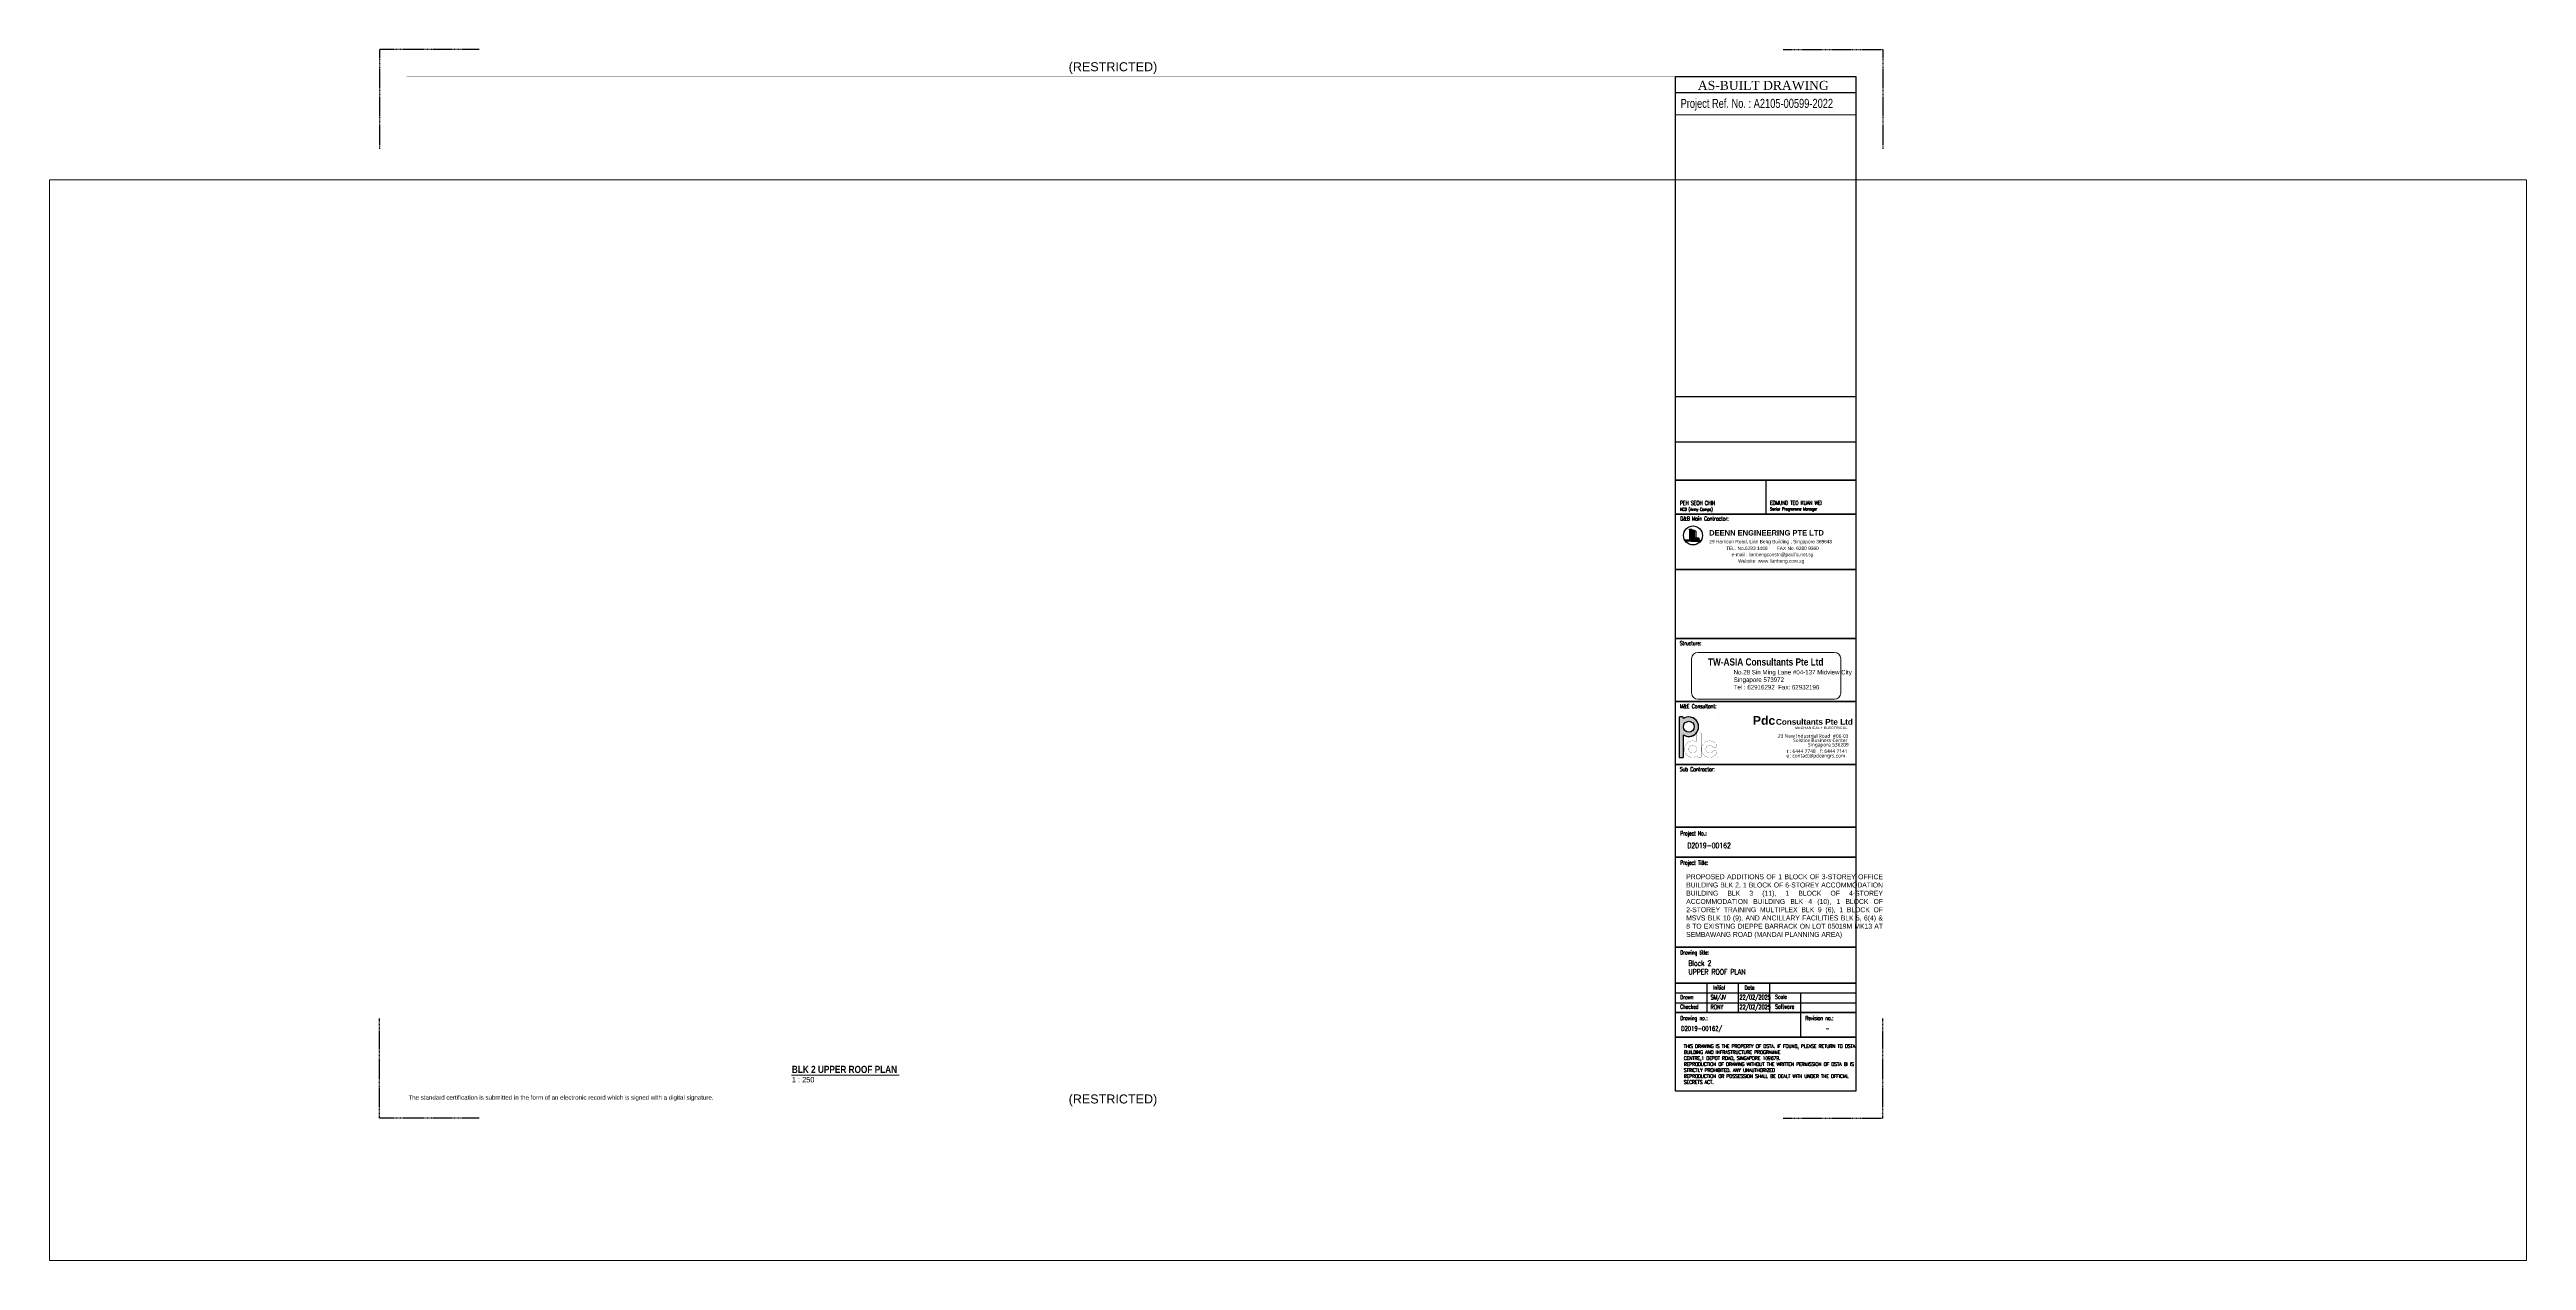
# Paper-space layout 'Layout1' of a CAD drawing. Header units: millimetres. Extents: x -190 to 1187, y -95 to 579.
import ezdxf
from ezdxf.enums import TextEntityAlignment as Align

# ---------------------------------------------------------------- set-up
doc = ezdxf.new("R2010")
doc.units = ezdxf.units.MM
doc.linetypes.add('CONTINOUS', pattern=[0])
doc.linetypes.add('DE-SELARANG TITLE BLOCK$0$DASHED', pattern=[0.75, 0.5, -0.25])
for name, color, linetype in [('_KTI_CONTROL', 9, 'Continuous'), ('A-_ANOTTBLK_E-', 8, 'Continuous'), ('G-ANOTVPRT_T', 7, 'Continuous')]:
    doc.layers.add(name, color=color, linetype=linetype)
doc.layers.add('A-_ANOTTBLK_P', color=7, linetype='Continuous', lineweight=9)
doc.layers.add('A-_ANOTVPRT_T', color=7, linetype='Continuous', lineweight=9)
doc.styles.add('Arial', font='arial.ttf', dxfattribs={"height": 299.9999999999999})
doc.styles.add('Arial Narrow_10', font='ARIALN.TTF', dxfattribs={"width": 0.9, "height": 2.5})
doc.styles.add('Arial Narrow_2', font='ARIALN.TTF', dxfattribs={"height": 2.135703245749613})
doc.styles.add('Arial Narrow_6', font='ARIALN.TTF', dxfattribs={"height": 2.542503863987635})
doc.styles.add('Arial Narrow_9', font='ARIALN.TTF', dxfattribs={"height": 3})
doc.styles.add('Arial Narrow_B', font='ARIALNB.TTF', dxfattribs={"height": 574.9999999999995})
doc.styles.add('Arial Narrow_B_3', font='ARIALNB.TTF', dxfattribs={"height": 4})
doc.styles.add('Arial_5', font='arial.ttf', dxfattribs={"height": 3})
doc.styles.add('MtXpl_Trebuchet_MS', font='trebucbd.ttf')
doc.styles.add('PDC', font='arialbd.ttf', dxfattribs={"width": 0.9, "height": 300})
doc.styles.add('PDC-Add', font='trebuc.ttf')
doc.styles.add('ROMANC', font='ARIALUNI.TTF')
doc.styles.add('ROMANS-1', font='romans.shx', dxfattribs={"width": 0.7})
doc.styles.add('simplex', font='simplex_.ttf', dxfattribs={"height": 599.9999999999997})
doc.styles.add('Times New Roman', font='times.ttf', dxfattribs={"height": 179.9999999999997})
doc.styles.add('TW_Romans', font='romans.shx', dxfattribs={"width": 0.8})
doc.styles.add('X_1368_ TITLE BLK A1$0$X_1368_ TITLE BLK A1$0$Standard', font='txt_____.ttf')

# ---------------------------------------------------------------- blocks, each defined once
blk = doc.blocks.new('*X240')
at = {"color": 0}
for p, q in [((105082.673451556, 16093.28503922899), (105267.2684799529, 16277.88006762596)), ((105082.673451556, 16110.96270875866), (105249.5908104233, 16277.88006762596)), ((105082.673451556, 16128.64037828831), (105231.9131408936, 16277.88006762596)), ((105082.673451556, 16146.31804781798), (105214.2354713639, 16277.88006762596)), ((105082.673451556, 16163.99571734764), (105196.5578018343, 16277.88006762596)), ((105082.673451556, 16181.67338687731), (105178.8801323046, 16277.88006762596)), ((105082.673451556, 16199.35105640696), (105161.202462775, 16277.88006762596)), ((105082.673451556, 16217.02872593663), (105143.5247932453, 16277.88006762596)), ((105082.673451556, 16234.70639546631), (105125.8471237156, 16277.88006762596)), ((105082.673451556, 16252.38406499596), (105108.169454186, 16277.88006762596)), ((105082.673451556, 16270.06173452563), (105090.4917846563, 16277.88006762596)), ((105082.673451556, 16075.60736969932), (105281.2575590726, 16274.1914772159)), ((105082.673451556, 16057.92970016967), (105281.2575590726, 16256.51380768625)), ((105082.673451556, 16040.25203064), (105281.2575590726, 16238.83613815657)), ((105082.673451556, 16022.57436111035), (105281.2575590726, 16221.15846862691)), ((105082.673451556, 16004.89669158067), (105281.2575590725, 16203.48079909724)), ((105082.673451556, 15987.219022051), (105281.2575590725, 16185.80312956757)), ((105082.673451556, 15969.54135252134), (105281.2575590725, 16168.12546003791)), ((105082.673451556, 15951.86368299168), (105281.2575590725, 16150.44779050825)), ((105082.673451556, 15934.18601346202), (105281.2575590725, 16132.77012097859)), ((105082.673451556, 15916.50834393235), (105281.2575590725, 16115.09245144891)), ((105082.673451556, 15898.8306744027), (105281.2575590725, 16097.41478191925)), ((105082.673451556, 15881.15300487302), (105281.2575590725, 16079.73711238958)), ((105082.673451556, 15863.47533534336), (105281.2575590725, 16062.05944285991)), ((105082.673451556, 15845.79766581369), (105281.2575590725, 16044.38177333025)), ((105082.673451556, 15828.11999628403), (105281.2575590725, 16026.70410380059)), ((105082.673451556, 15810.44232675437), (105281.2575590725, 16009.02643427093)), ((105082.673451556, 15792.7646572247), (105281.2575590725, 15991.34876474126)), ((105082.673451556, 15775.08698769504), (105281.2575590725, 15973.67109521159)), ((105082.673451556, 15757.40931816538), (105281.2575590725, 15955.99342568192)), ((105082.673451556, 15739.73164863572), (105281.2575590725, 15938.31575615225)), ((105082.673451556, 15722.05397910606), (105281.2575590725, 15920.6380866226)), ((105082.673451556, 15704.37630957638), (105281.2575590725, 15902.96041709293)), ((105082.673451556, 15686.69864004673), (105281.2575590725, 15885.28274756327)), ((105082.673451556, 15669.02097051706), (105281.2575590725, 15867.6050780336)), ((105082.673451556, 15651.34330098739), (105281.2575590725, 15849.92740850393)), ((105082.673451556, 15633.66563145773), (105281.2575590725, 15832.24973897427)), ((105082.673451556, 15615.98796192807), (105281.2575590725, 15814.5720694446)), ((105082.673451556, 15598.31029239842), (105281.2575590725, 15796.89439991494)), ((105082.673451556, 15580.63262286874), (105281.2575590725, 15779.21673038527)), ((105082.673451556, 15562.95495333909), (105281.2575590725, 15761.53906085561)), ((105082.673451556, 15545.27728380941), (105281.2575590725, 15743.86139132594)), ((105082.673451556, 15527.59961427975), (105281.2575590725, 15726.18372179627)), ((105082.673451556, 15509.92194475008), (105281.2575590725, 15708.50605226661)), ((105082.673451556, 15492.24427522042), (105281.2575590725, 15690.82838273695)), ((105082.673451556, 15474.56660569077), (105281.2575590725, 15673.15071320728)), ((105082.673451556, 15456.8889361611), (105281.2575590725, 15655.47304367761)), ((105082.673451556, 15439.21126663143), (105281.2575590725, 15637.79537414794)), ((105082.673451556, 15421.53359710177), (105281.2575590725, 15620.11770461828)), ((105082.673451556, 15403.8559275721), (105281.2575590725, 15602.44003508862)), ((105082.673451556, 15386.17825804245), (105281.2575590725, 15584.76236555896)), ((105082.673451556, 15368.50058851277), (105281.2575590725, 15567.08469602929)), ((105082.673451556, 15350.82291898311), (105281.2575590725, 15549.40702649963)), ((105082.673451556, 15333.14524945345), (105281.2575590725, 15531.72935696995)), ((105082.673451556, 15315.46757992379), (105281.2575590725, 15514.05168744028)), ((105082.673451556, 15297.78991039412), (105281.2575590725, 15496.37401791061)), ((105082.673451556, 15280.11224086446), (105281.2575590725, 15478.69634838096)), ((105082.673451556, 15262.4345713348), (105281.2575590725, 15461.0186788513)), ((105084.4408607858, 15246.52431103492), (105281.2575590725, 15443.34100932163)), ((105102.1185303154, 15246.52431103492), (105281.2575590725, 15425.66333979197)), ((105119.7961998451, 15246.52431103492), (105281.2575590725, 15407.9856702623)), ((105137.4738693747, 15246.52431103492), (105281.2575590724, 15390.30800073262)), ((105155.1515389044, 15246.52431103492), (105281.2575590724, 15372.63033120297)), ((105172.8292084341, 15246.52431103492), (105281.2575590724, 15354.9526616733)), ((105190.5068779637, 15246.52431103492), (105281.2575590724, 15337.27499214364)), ((105208.1845474934, 15246.52431103492), (105281.2575590724, 15319.59732261397)), ((105225.8622170231, 15246.52431103492), (105281.2575590724, 15301.9196530843)), ((105243.5398865527, 15246.52431103492), (105281.2575590724, 15284.24198355464)), ((105261.2175560824, 15246.52431103492), (105281.2575590724, 15266.56431402497)), ((105278.895225612, 15246.52431103492), (105281.2575590724, 15248.88664449531)), ((105438.469699054, 16077.85022660412), (105542.5676201018, 16181.94814765188)), ((105438.469699054, 16095.52789613377), (105524.8899505721, 16181.94814765188)), ((105438.469699054, 16113.20556566344), (105507.2122810424, 16181.94814765188)), ((105438.469699054, 16130.88323519309), (105489.5346115128, 16181.94814765188)), ((105438.469699054, 16148.56090472276), (105471.8569419831, 16181.94814765188)), ((105438.469699054, 16166.23857425243), (105454.1792724535, 16181.94814765188)), ((105438.469699054, 16060.17255707444), (105546.0359978025, 16167.7388558229)), ((105438.469699054, 16042.49488754479), (105546.0359978025, 16150.06118629324)), ((105438.469699054, 16024.81721801511), (105546.0359978025, 16132.38351676357)), ((105438.469699054, 16007.13954848545), (105546.0359978025, 16114.7058472339)), ((105438.469699054, 15989.46187895578), (105546.0359978025, 16097.02817770425)), ((105438.469699054, 15971.78420942612), (105546.0359978025, 16079.35050817457)), ((105438.469699054, 15954.10653989647), (105546.0359978025, 16061.67283864493)), ((105438.469699054, 15936.4288703668), (105546.0359978025, 16043.99516911526)), ((105438.469699054, 15918.75120083714), (105546.0359978025, 16026.3174995856)), ((105438.469699054, 15901.07353130747), (105546.0359978025, 16008.63983005593)), ((105438.469699054, 15883.39586177781), (105546.0359978025, 15990.96216052626)), ((105438.469699054, 15865.71819224814), (105546.0359978025, 15973.2844909966)), ((105438.469699054, 15848.04052271848), (105546.0359978025, 15955.60682146693)), ((105438.469699054, 15830.36285318882), (105546.0359978025, 15937.92915193729)), ((105438.469699054, 15812.68518365915), (105546.0359978025, 15920.25148240761)), ((105438.469699054, 15795.00751412948), (105546.0359978025, 15902.57381287795)), ((105438.469699054, 15777.32984459983), (105546.0359978025, 15884.89614334828)), ((105438.469699054, 15759.65217507016), (105546.0359978025, 15867.21847381862)), ((105438.469699054, 15741.97450554051), (105546.0359978025, 15849.54080428896)), ((105438.469699054, 15724.29683601083), (105546.0359978025, 15831.86313475929)), ((105438.469699054, 15706.61916648118), (105546.0359978025, 15814.18546522963)), ((105438.469699054, 15688.9414969515), (105546.0359978025, 15796.50779569996)), ((105438.469699054, 15671.26382742184), (105546.0359978025, 15778.8301261703)), ((105438.469699054, 15653.58615789217), (105546.0359978025, 15761.15245664064)), ((105438.469699054, 15635.90848836251), (105546.0359978025, 15743.47478711097)), ((105438.469699054, 15618.23081883285), (105546.0359978025, 15725.79711758132)), ((105438.469699054, 15600.55314930319), (105546.0359978025, 15708.11944805164)), ((105438.469699054, 15582.87547977353), (105546.0359978025, 15690.44177852199)), ((105438.469699054, 15565.19781024386), (105546.0359978025, 15672.76410899231)), ((105438.469699054, 15547.5201407142), (105546.0359978025, 15655.08643946265)), ((105438.469699054, 15529.84247118454), (105546.0359978025, 15637.40876993299)), ((105438.469699054, 15512.16480165487), (105546.0359978025, 15619.73110040333)), ((105438.469699054, 15494.48713212521), (105546.0359978025, 15602.05343087367)), ((105438.469699054, 15476.80946259554), (105546.0359978025, 15584.375761344)), ((105438.469699054, 15459.13179306587), (105546.0359978025, 15566.69809181434)), ((105438.469699054, 15441.45412353621), (105546.0359978025, 15549.02042228467)), ((105438.469699054, 15423.77645400655), (105546.0359978025, 15531.34275275501)), ((105438.469699054, 15406.0987844769), (105546.0359978025, 15513.66508322535)), ((105438.469699054, 15388.42111494722), (105546.0359978025, 15495.98741369568)), ((105438.469699054, 15370.74344541757), (105546.0359978025, 15478.30974416602)), ((105438.469699054, 15353.06577588789), (105546.0359978025, 15460.63207463635)), ((105438.469699054, 15335.38810635823), (105546.0359978025, 15442.95440510668)), ((105438.469699054, 15317.71043682856), (105546.0359978025, 15425.27673557703)), ((105438.469699054, 15300.03276729891), (105546.0359978025, 15407.59906604736)), ((105438.469699054, 15282.35509776925), (105546.0359978025, 15389.92139651771)), ((105438.469699054, 15264.67742823958), (105546.0359978025, 15372.24372698803)), ((105440.9882449049, 15249.51830456082), (105546.0359978025, 15354.56605745837)), ((105458.6659144346, 15249.51830456082), (105546.0359978025, 15336.8883879287)), ((105476.3435839642, 15249.51830456082), (105546.0359978025, 15319.21071839905)), ((105494.0212534939, 15249.51830456082), (105546.0359978025, 15301.53304886938)), ((105511.6989230236, 15249.51830456082), (105546.0359978025, 15283.85537933972)), ((105529.3765925532, 15249.51830456082), (105546.0359978025, 15266.17770981006)), ((105685.7977792337, 15441.29483030065), (105689.1069112924, 15444.60396235928)), ((105685.7977792337, 15423.61716077098), (105706.784580822, 15444.60396235928)), ((105685.7977792337, 15405.93949124132), (105724.4622503517, 15444.60396235928)), ((105685.7977792337, 15388.26182171165), (105742.1399198814, 15444.60396235928)), ((105685.7977792337, 15370.58415218199), (105750.3959256047, 15435.18229855297)), ((105685.7977792337, 15352.90648265232), (105750.3959256047, 15417.5046290233)), ((105685.7977792337, 15335.22881312266), (105750.3959256047, 15399.82695949364)), ((105685.7977792337, 15317.551143593), (105750.3959256047, 15382.14928996398)), ((105685.7977792337, 15299.87347406333), (105750.3959256047, 15364.47162043431)), ((105685.7977792337, 15282.19580453367), (105750.3959256047, 15346.79395090465)), ((105685.7977792337, 15264.518135004), (105750.3959256047, 15329.11628137498)), ((105685.7977792337, 15246.84046547434), (105750.3959256047, 15311.43861184532)), ((105692.285408288, 15235.65042499894), (105750.3959256047, 15293.76094231566)), ((105709.9630778177, 15235.65042499893), (105750.3959256047, 15276.08327278599)), ((105727.6407473473, 15235.65042499893), (105750.3959256047, 15258.40560325633)), ((105745.318416877, 15235.65042499893), (105750.3959256047, 15240.72793372666)), ((105886.3924336034, 15394.402111255), (105892.7237497795, 15400.73342743109)), ((105886.3924336034, 15376.72444172533), (105910.4014193091, 15400.73342743109)), ((105886.3924336034, 15359.04677219567), (105928.0790888388, 15400.73342743109)), ((105886.3924336034, 15341.369102666), (105940.7908140276, 15395.76748309016)), ((105886.3924336034, 15323.69143313634), (105940.7908140276, 15378.08981356051)), ((105886.3924336034, 15306.01376360669), (105940.7908140276, 15360.41214403085)), ((105886.3924336034, 15288.33609407702), (105940.7908140276, 15342.73447450118)), ((105886.3924336034, 15270.65842454736), (105940.7908140276, 15325.05680497153)), ((105886.3924336034, 15252.98075501769), (105940.7908140276, 15307.37913544186)), ((105892.1533377401, 15241.06398962471), (105940.7908140276, 15289.70146591219)), ((105909.8310072697, 15241.06398962471), (105940.7908140276, 15272.02379638254)), ((105927.5086767994, 15241.06398962471), (105940.7908140276, 15254.34612685287))]:
    blk.add_line(p, q, dxfattribs=at)
blk = doc.blocks.new('*X241')
at = {"color": 0}
for p, q in [((104617.7061096699, 15190.79537648373), (104620.7933545937, 15193.88262140754)), ((104622.4525758805, 15182.28359054714), (104634.0516067409, 15193.88262140754)), ((104627.2726903252, 15173.8454528445), (104647.3098588882, 15193.88262140754)), ((104632.165834781, 15165.48034515307), (104660.5681110354, 15193.88262140754)), ((104637.1314224728, 15157.18768069767), (104673.8263631827, 15193.88262140754)), ((104642.168896996, 15148.96690307365), (104687.0846153299, 15193.88262140754)), ((104647.277731312, 15140.81748524234), (104700.3428674772, 15193.88262140754)), ((104652.4574268115, 15132.73892859464), (104713.6011196244, 15193.88262140754)), ((104657.7075124426, 15124.73076207844), (104726.8593717717, 15193.88262140754)), ((104663.0275438977, 15116.79254138629), (104740.1176239189, 15193.88262140754)), ((104668.4171028583, 15108.92384819968), (104753.3758760662, 15193.88262140754)), ((104673.8757962928, 15101.12428948694), (104766.6341282134, 15193.88262140754)), ((104684.1495595544, 15098.13980060132), (104779.8923803607, 15193.88262140754)), ((104697.4078117017, 15098.13980060132), (104793.1506325079, 15193.88262140754)), ((104710.666063849, 15098.13980060132), (104806.4088846551, 15193.88262140754)), ((104723.9243159962, 15098.13980060132), (104819.6671368024, 15193.88262140754)), ((104737.1825681434, 15098.13980060132), (104832.9253889497, 15193.88262140754)), ((104750.4408202907, 15098.13980060132), (104846.1836410969, 15193.88262140754)), ((104763.6990724379, 15098.13980060132), (104859.4418932442, 15193.88262140754)), ((104776.9573245852, 15098.13980060132), (104872.7001453914, 15193.88262140754)), ((104790.2155767324, 15098.13980060132), (104885.9583975386, 15193.88262140754)), ((104803.4738288797, 15098.13980060132), (104899.2166496859, 15193.88262140754)), ((104816.7320810269, 15098.13980060132), (104912.4749018331, 15193.88262140754)), ((104829.9903331742, 15098.13980060132), (104925.7331539804, 15193.88262140754)), ((104843.2485853214, 15098.13980060132), (104938.9914061277, 15193.88262140754)), ((104856.5068374687, 15098.13980060132), (104952.2496582749, 15193.88262140754)), ((104869.7650896159, 15098.13980060132), (104965.5079104221, 15193.88262140754)), ((104883.0233417632, 15098.13980060132), (104978.7661625694, 15193.88262140754)), ((104896.2815939104, 15098.13980060132), (104992.0244147166, 15193.88262140754)), ((104909.5398460577, 15098.13980060132), (105005.2826668639, 15193.88262140754)), ((104922.7980982049, 15098.13980060132), (105018.5409190111, 15193.88262140754)), ((104936.0563503521, 15098.13980060132), (105031.7991711584, 15193.88262140754)), ((104949.3146024994, 15098.13980060132), (105045.0574233056, 15193.88262140754)), ((104962.5728546466, 15098.13980060132), (105058.3156754529, 15193.88262140754)), ((104975.8311067939, 15098.13980060132), (105071.5739276001, 15193.88262140754)), ((104989.0893589411, 15098.13980060132), (105084.8321797474, 15193.88262140754)), ((105002.3476110884, 15098.13980060132), (105098.0904318946, 15193.88262140754)), ((105015.6058632357, 15098.13980060132), (105111.3486840419, 15193.88262140754)), ((105028.8641153829, 15098.13980060132), (105124.6069361891, 15193.88262140754)), ((105042.1223675301, 15098.13980060132), (105137.8651883364, 15193.88262140754)), ((105055.3806196774, 15098.13980060132), (105151.1234404836, 15193.88262140754)), ((105068.6388718246, 15098.13980060132), (105164.3816926308, 15193.88262140754)), ((105081.8971239719, 15098.13980060132), (105177.6399447781, 15193.88262140754)), ((105095.1553761191, 15098.13980060132), (105190.8981969253, 15193.88262140754)), ((105108.4136282664, 15098.13980060132), (105204.1564490726, 15193.88262140754)), ((105121.6718804136, 15098.13980060132), (105217.4147012199, 15193.88262140754)), ((105134.9301325608, 15098.13980060132), (105230.6729533671, 15193.88262140754)), ((105148.1883847081, 15098.13980060132), (105243.9312055143, 15193.88262140754)), ((105161.4466368554, 15098.13980060132), (105257.1894576616, 15193.88262140754)), ((105174.7048890026, 15098.13980060132), (105270.4477098088, 15193.88262140754)), ((105187.9631411499, 15098.13980060132), (105283.7059619561, 15193.88262140754)), ((105201.2213932971, 15098.13980060132), (105296.9642141033, 15193.88262140754)), ((105214.4796454443, 15098.13980060132), (105303.7406492844, 15187.40080444141)), ((105227.7378975916, 15098.13980060132), (105304.3223071478, 15174.7242101575)), ((105240.9961497389, 15098.13980060132), (105317.580559295, 15174.7242101575)), ((105254.2544018861, 15098.13980060132), (105330.8388114423, 15174.7242101575)), ((105267.5126540334, 15098.13980060132), (105344.0970635895, 15174.7242101575)), ((105280.7709061806, 15098.13980060132), (105357.3553157368, 15174.7242101575)), ((105294.0291583278, 15098.13980060132), (105370.613567884, 15174.7242101575)), ((105304.5769669626, 15082.17110494158), (105397.1300721785, 15174.7242101575)), ((105306.6781466137, 15097.53053673989), (105383.8718200313, 15174.7242101575)), ((105317.8352191099, 15082.17110494158), (105410.3883243258, 15174.7242101575)), ((105331.0934712571, 15082.17110494158), (105423.646576473, 15174.7242101575)), ((105344.3517234043, 15082.17110494158), (105436.9048286203, 15174.7242101575)), ((105357.6099755516, 15082.17110494158), (105450.1630807675, 15174.7242101575)), ((105370.8682276988, 15082.17110494158), (105463.4213329147, 15174.7242101575)), ((105384.1264798461, 15082.17110494158), (105476.679585062, 15174.7242101575)), ((105397.3847319934, 15082.17110494158), (105489.9378372093, 15174.7242101575)), ((105410.6429841406, 15082.17110494158), (105503.1960893565, 15174.7242101575)), ((105423.9012362878, 15082.17110494158), (105516.4543415037, 15174.7242101575)), ((105437.1594884351, 15082.17110494158), (105529.712593651, 15174.7242101575)), ((105450.4177405823, 15082.17110494158), (105542.9708457983, 15174.7242101575)), ((105463.6759927296, 15082.17110494158), (105556.2290979455, 15174.7242101575)), ((105476.9342448768, 15082.17110494158), (105569.4873500927, 15174.7242101575)), ((105490.1924970241, 15082.17110494158), (105582.74560224, 15174.7242101575)), ((105503.4507491713, 15082.17110494158), (105596.0038543872, 15174.7242101575)), ((105516.7090013186, 15082.17110494158), (105609.2621065345, 15174.7242101575)), ((105529.9672534658, 15082.17110494158), (105622.5203586818, 15174.7242101575)), ((105543.2255056131, 15082.17110494158), (105619.1707508768, 15158.11635020526)), ((105556.4837577603, 15082.17110494158), (105629.3487736435, 15155.03612082478)), ((105569.7420099076, 15082.17110494158), (105642.6070257908, 15155.03612082478)), ((105583.0002620548, 15082.17110494158), (105655.865277938, 15155.03612082478)), ((105596.2585142021, 15082.17110494158), (105669.1235300853, 15155.03612082478)), ((105609.5167663493, 15082.17110494158), (105682.3817822325, 15155.03612082478)), ((105622.7750184966, 15082.17110494158), (105695.6400343798, 15155.03612082478)), ((105622.9481345368, 15069.08596883454), (105708.898286527, 15155.03612082478)), ((105626.4139825747, 15059.29356472526), (105722.1565386743, 15155.03612082478)), ((105639.672234722, 15059.29356472526), (105735.4147908215, 15155.03612082478)), ((105652.9304868692, 15059.29356472526), (105748.6730429688, 15155.03612082478)), ((105666.1887390164, 15059.29356472526), (105761.931295116, 15155.03612082478)), ((105679.4469911637, 15059.29356472526), (105775.1895472633, 15155.03612082478)), ((105692.705243311, 15059.29356472526), (105788.4477994105, 15155.03612082478)), ((105705.9634954582, 15059.29356472526), (105801.7060515578, 15155.03612082478)), ((105719.2217476055, 15059.29356472526), (105814.964303705, 15155.03612082478)), ((105732.4799997527, 15059.29356472526), (105828.2225558522, 15155.03612082478)), ((105745.7382518999, 15059.29356472526), (105841.4808079995, 15155.03612082478)), ((105758.9965040472, 15059.29356472526), (105854.7390601467, 15155.03612082478)), ((105772.2547561944, 15059.29356472526), (105867.997312294, 15155.03612082478)), ((105785.5130083417, 15059.29356472526), (105881.2555644412, 15155.03612082478)), ((105798.7712604889, 15059.29356472526), (105894.5138165885, 15155.03612082478)), ((105812.0295126362, 15059.29356472526), (105907.7720687357, 15155.03612082478)), ((105825.2877647834, 15059.29356472526), (105921.030320883, 15155.03612082478)), ((105838.5460169307, 15059.29356472526), (105934.2885730302, 15155.03612082478)), ((105851.8042690779, 15059.29356472526), (105947.5468251775, 15155.03612082478)), ((105865.0625212252, 15059.29356472526), (105960.8050773247, 15155.03612082478)), ((105878.3207733724, 15059.29356472526), (105974.063329472, 15155.03612082478)), ((105891.5790255197, 15059.29356472526), (105987.3215816192, 15155.03612082478)), ((105904.8372776669, 15059.29356472526), (106000.5798337665, 15155.03612082478)), ((105918.0955298142, 15059.29356472526), (106013.8380859137, 15155.03612082478)), ((105931.3537819614, 15059.29356472526), (106027.096338061, 15155.03612082479)), ((105944.6120341086, 15059.29356472526), (106040.3545902082, 15155.03612082479)), ((105957.8702862559, 15059.29356472526), (106053.6128423555, 15155.03612082479)), ((105971.1285384032, 15059.29356472526), (106066.8710945027, 15155.03612082479)), ((105984.3867905504, 15059.29356472526), (106080.12934665, 15155.03612082479)), ((105997.6450426977, 15059.29356472526), (106093.3875987972, 15155.03612082479)), ((106010.9032948449, 15059.29356472526), (106106.6458509444, 15155.03612082479)), ((106024.1615469921, 15059.29356472526), (106119.9041030917, 15155.03612082479)), ((106037.4197991394, 15059.29356472526), (106133.1623552389, 15155.03612082479)), ((106050.6780512866, 15059.29356472526), (106146.4206073862, 15155.03612082479)), ((106063.9363034339, 15059.29356472526), (106159.6788595334, 15155.03612082479)), ((106077.1945555811, 15059.29356472526), (106172.9371116807, 15155.03612082479)), ((106090.4528077284, 15059.29356472526), (106186.1953638279, 15155.03612082479)), ((106103.7110598756, 15059.29356472526), (106199.4536159752, 15155.03612082479)), ((106116.9693120229, 15059.29356472526), (106212.7118681224, 15155.03612082479)), ((106130.2275641701, 15059.29356472526), (106225.9701202697, 15155.03612082479)), ((106143.4858163174, 15059.29356472526), (106239.2283724169, 15155.03612082479)), ((106170.0023206119, 15059.29356472526), (106222.3480647883, 15111.63930890168)), ((106183.2605727591, 15059.29356472526), (106185.1368971747, 15061.16988914086))]:
    blk.add_line(p, q, dxfattribs=at)
blk = doc.blocks.new('pdc logo')
at = {"layer": '_KTI_CONTROL'}
h = blk.add_hatch(color=5, dxfattribs=at)
h.dxf.hatch_style = 1
h.paths.add_polyline_path([(2157.635326064563, -611.1845728883322, -1), (2152.794144856007, -611.1845728883322, -1)], flags=16)
edge = h.paths.add_edge_path()
edge.add_arc((2152.394144856007, -607.2439822840536), 0.3999999999999091, 359.999999999987, 450)
edge.add_line((2152.394144856007, -606.8439822840536), (2151.194144856007, -606.8439822840536))
edge.add_arc((2151.194144856007, -607.1639822840539), 0.3200000000002092, 90, 179.9999999999674)
edge.add_line((2150.874144856007, -607.1639822840536), (2150.874144856007, -624.619807822638))
edge.add_arc((2151.194144856007, -624.6198078226379), 0.3200000000000728, 180, 269.9999999999837)
edge.add_line((2151.194144856007, -624.9398078226379), (2152.474144856007, -624.9398078226379))
edge.add_arc((2152.474144856008, -624.6198078226388), 0.3199999999992088, 269.9999999998697, 360.0000000001465)
edge.add_line((2152.794144856007, -624.6198078226379), (2152.794144856007, -614.787553310209))
edge.add_arc((2155.214735460286, -611.1845728883324), 4.340590604278217, 236.1056069533386, 449.9999999999952)
edge.add_arc((2155.214735460284, -611.1845728883302), 4.340590604276622, 89.999999999976, 123.8943930466526)
edge.add_line((2152.794144856007, -607.5815924664546), (2152.794144856007, -607.2439822840537))
blk.add_line((2151.834144856007, -612.1209734762728), (2151.834144856007, -612.1209734762728), dxfattribs=at)
at = {"layer": '_KTI_CONTROL', "color": 5}
for p, q in [((2160.150431168704, -613.9439206995752), (2160.150431168704, -613.9439206995752)), ((2166.729772245147, -620.6134821630401), (2166.729772245147, -620.6134821630401)), ((2166.729772245147, -621.7249647733887), (2166.729772245147, -621.7249647733887))]:
    blk.add_line(p, q, dxfattribs=at)
at = {"layer": '_KTI_CONTROL'}
blk.add_lwpolyline([(2151.274144856007, -624.9398078226379, 0.08000000000000002, 0.08000000000000002, 0), (2167.961849727541, -624.9398078226379, 0.08000000000000002, 0.08000000000000002, 0.414213562373095), (2168.361849727541, -624.539807822638, 0.08000000000000002, 0.08000000000000002, 0), (2168.361849727541, -607.2439822840536, 0.08000000000000002, 0.08000000000000002, 0.414213562373095), (2167.961849727541, -606.8439822840536, 0.08000000000000002, 0.08000000000000002, 0), (2151.274144856007, -606.8439822840536, 0.08000000000000002, 0, 0.4142135623730951), (2150.874144856007, -607.2439822840536, 0, 0, 0), (2150.874144856007, -624.539807822638, 0, 0.08000000000000002, 0.414213562373095)], format="xyseb", close=True, dxfattribs=at)
blk.add_lwpolyline([(2152.794144856007, -607.5815924664545), (2152.794144856007, -607.2439822840536, 0.4142135623730951), (2152.394144856007, -606.8439822840536), (2151.194144856007, -606.8439822840536, 0.414213562373095), (2150.874144856007, -607.1639822840536), (2150.874144856007, -624.619807822638, 0.414213562373095), (2151.194144856007, -624.9398078226379), (2152.474144856007, -624.9398078226379, 0.4142135623730867), (2152.794144856007, -624.619807822638), (2152.794144856007, -614.787553310209, 1.350120877442107), (2155.214735460286, -606.8439822840536)], format="xyb", dxfattribs=at)
at = {"layer": '_KTI_CONTROL', "color": 5, "const_width": 0.08000000000000002}
for points in [[(2159.154539300955, -624.2578167366435, 0.6042217390460212), (2159.029151879456, -624.1919381971661, -1.673231299961492), (2158.320314510799, -617.76530121373, 0.531580363941052), (2158.760069188369, -617.4685541544515), (2158.76006918837, -614.0622704848703, -0.4142135623730447), (2159.16006918837, -613.6622704848703), (2160.28006918837, -613.6622704848703, -0.414213562373133), (2160.68006918837, -614.0622704848703), (2160.68006918837, -624.5357716580338, -0.414213562373095), (2160.360069188369, -624.8557716580337), (2159.554539300955, -624.8557716580337, -0.4142135623729333), (2159.154539300955, -624.4557716580341)], [(2166.729772245147, -621.7249647733887, -0.600855178216833), (2167.525656898678, -623.2217772343772, -3.27094615184168), (2167.525656898679, -619.1166697020515, -0.600855178216833), (2166.729772245147, -620.6134821630401, -0.2493322489219502), (2165.933887591615, -620.1902946240289, 3.27094615184155), (2165.933887591615, -622.1481523123998, -0.2493322489219502)]]:
    blk.add_lwpolyline(points, format="xyb", close=True, dxfattribs=at)
blk.add_lwpolyline([(2158.697285914594, -621.1692234682149, 1712.893325312999), (2158.697281141183, -621.1733116387138)], format="xyb", dxfattribs=at)
at = {"layer": '_KTI_CONTROL'}
blk.add_circle((2155.214735460285, -611.1845728883322), 2.420590604278259, dxfattribs=at)
blk.add_arc((2155.214735460285, -611.1845728883322), 4.340590604278623, 236.1056069533519, 123.8943930466481, dxfattribs=at)
blk = doc.blocks.new('A$C62FE11C2')
at = {"layer": '_KTI_CONTROL', "xscale": 1.25, "yscale": 1.25, "zscale": 1.25}
blk.add_blockref('pdc logo', (-2684.71906488748, 783.6780452378483), dxfattribs=at)
at = {"layer": '_KTI_CONTROL', "color": 5, "style": 'PDC'}
blk.add_text('Pdc ', height=4.859999999999999, dxfattribs=at).set_placement((44.89372486203092, 20.74564678884644))
at = {"layer": '_KTI_CONTROL', "color": 7, "style": 'PDC'}
blk.add_text('Consultants Pte Ltd', height=3.24, dxfattribs=at).set_placement((57.74528197062864, 20.77200864337192))
at = {"layer": 'A-_ANOTTBLK_E-', "color": 7}
for s, style, p in [('23 New Industrial Road  #06-03', 'PDC-Add', (58.8361524228967, 13.505323083441)), (': contact@pdcengrs.com', 'MtXpl_Trebuchet_MS', (65.49641223829894, 2.580499258768327)), (': 6444 7748 ', 'PDC-Add', (65.54264804844297, 5.083360038254568)), ('Solstice Business Center', 'PDC-Add', (67.29271807946225, 11.16187739689474)), ('Singapore 536209', 'PDC-Add', (75.55938474612913, 8.705118784093315)), (': 6444 7141', 'PDC-Add', (83.248273635018, 5.083360038254568))]:
    blk.add_text(s, height=2, dxfattribs=dict(at, style=style)).set_placement(p)
at = {"layer": 'A-_ANOTTBLK_E-', "color": 5, "style": 'MtXpl_Trebuchet_MS'}
for s, p in [('e', (63.5631761763384, 2.580499258768327)), ('t', (63.71426690101134, 5.083360038254568)), ('f', (82.16275174949624, 5.083360038254568))]:
    blk.add_text(s, height=2, dxfattribs=at).set_placement(p)
at = {"layer": 'A-_ANOTTBLK_E-', "color": 7, "char_height": 1.386666666666667, "width": 77.28359425447391, "attachment_point": 1, "style": 'X_1368_ TITLE BLK A1$0$X_1368_ TITLE BLK A1$0$Standard'}
for s, insert in [('{\\fArial|b0|i0|c0|p34;\\T1.1;MECHANICAL}', (68.35183724359649, 19.79849282470138)), ('{\\fArial|b0|i0|c0|p34;\\T1.1;+}', (82.5006531986246, 19.79849282470138)), ('{\\fArial|b0|i0|c0|p34;\\T1.1;ELECTRICAL    }', (84.3987522431944, 19.74313951829618))]:
    blk.add_mtext(s, dxfattribs=dict(at, insert=insert))
blk = doc.blocks.new('A$C65596820')
at = {"layer": 'A-_ANOTTBLK_P'}
for p, q in [((-91.33373939487421, -11.2803254318479), (-91.33373939487421, -30.32333575567961)), ((-11.90383293433581, -7.752262351354432), (-87.80567631438078, -7.752262351354432)), ((-8.375769853842371, -30.32333575567961), (-8.375769853842371, -11.2803254318479)), ((-87.80567631438089, -33.85139883617347), (-11.9038329343357, -33.85139883617347))]:
    blk.add_line(p, q, dxfattribs=at)
for centre, radius, start, end in [((-87.80567631438078, -11.2803254318479), 3.528063080493439, 90, 180), ((-11.90383293433581, -11.2803254318479), 3.528063080493439, 0, 90), ((-87.80567631438089, -30.32333575567961), 3.528063080493553, 180, 270), ((-11.9038329343357, -30.32333575567961), 3.528063080493439, 270, 0)]:
    blk.add_arc(centre, radius, start, end, dxfattribs=at)
at = {"layer": 'A-_ANOTTBLK_P', "attachment_point": 1}
for s, insert, char_height, width, style in [('TW-ASIA Consultants Pte Ltd', (-82.25456688056579, -11.07211771970933), 4.008135932896391, 78.16453125, 'Arial Narrow_B'), ('Tel : 62916292  Fax: 62932196', (-67.96936659198298, -25.86331751191162), 2.5, 43.43542875, 'Arial Narrow_2'), ('Singapore 573972 ', (-67.96936659198298, -21.69613001191161), 2.5, 26.335434375, 'Arial Narrow_2'), ('No.28 Sin Ming Lane #04-137 Midview City ', (-67.96936659198298, -17.52894251191159), 2.5, 60.968334375, 'Arial Narrow_2')]:
    blk.add_mtext(s, dxfattribs=dict(at, insert=insert, char_height=char_height, width=width, style=style))

psp = doc.layouts.get("Layout1")

# ---------------------------------------------------------------- linework, layer by layer
at = {"color": 8, "linetype": 'DE-SELARANG TITLE BLOCK$0$DASHED'}
for p, q in [((-6.779556117095808, 578.6693242878002), (-6.779590943903486, 523.2947529415881)), ((-6.779556117095808, 578.6693242878002), (-6.779590943903486, 523.2947529415881)), ((48.59501522911637, 578.6692894609928), (-6.779556117095808, 578.6693242878002)), ((48.59501522911637, 578.6692894609928), (-6.779556117095808, 578.6693242878002)), ((773.8458725366957, 578.6692894609928), (829.2204438829078, 578.6693242878002)), ((773.8458725366957, 578.6692894609928), (829.2204438829078, 578.6693242878002)), ((829.2204438829078, 578.6693242878002), (829.2204787097155, 523.2947529415881)), ((829.2204438829078, 578.6693242878002), (829.2204787097155, 523.2947529415881)), ((-6.779556117095808, -15.33067571219931), (-6.779590943903486, 40.04389563401287)), ((-6.779556117095808, -15.33067571219931), (-6.779590943903486, 40.04389563401287)), ((829.2204438829078, -15.33067571219931), (829.2204787097155, 40.04389563401287)), ((829.2204438829078, -15.33067571219931), (829.2204787097155, 40.04389563401287)), ((48.5946416438594, -15.33071053877188), (-6.779929702352774, -15.33067571196466)), ((48.5946416438594, -15.33071053877188), (-6.779929702352774, -15.33067571196466)), ((48.5946416438594, -15.33071053877188), (-6.779929702352774, -15.33067571196443)), ((48.5946416438594, -15.33071053877188), (-6.779929702352774, -15.33067571196443)), ((48.59501522911637, -15.33064088539209), (-6.779556117095808, -15.33067571219931)), ((48.59501522911637, -15.33064088539209), (-6.779556117095808, -15.33067571219931)), ((48.59538881437152, -15.33071053877188), (-6.779182531840661, -15.3306757119642)), ((48.59538881437152, -15.33071053877188), (-6.779182531840661, -15.3306757119642)), ((48.5954237563576, -15.33071053877188), (-6.779147589854574, -15.3306757119642)), ((48.5954237563576, -15.33071053877188), (-6.779147589854574, -15.3306757119642)), ((773.8454640094544, -15.33071053877188), (829.2200353556666, -15.3306757119642)), ((773.8454640094544, -15.33071053877188), (829.2200353556666, -15.3306757119642)), ((773.8454989514405, -15.33071053877188), (829.2200702976527, -15.3306757119642)), ((773.8454989514405, -15.33071053877188), (829.2200702976527, -15.3306757119642)), ((773.8458725366957, -15.33064088539209), (829.2204438829078, -15.33067571219931)), ((773.8458725366957, -15.33064088539209), (829.2204438829078, -15.33067571219931)), ((773.8462461219526, -15.33071053877188), (829.2208174681648, -15.33067571196466)), ((773.8462461219526, -15.33071053877188), (829.2208174681648, -15.33067571196466)), ((773.8462461219526, -15.33071053877188), (829.2208174681648, -15.33067571196443)), ((773.8462461219526, -15.33071053877188), (829.2208174681648, -15.33067571196443))]:
    psp.add_line(p, q, dxfattribs=at)
at = {"linetype": 'Continuous'}
for p, q in [((713.9639130861808, 554.8616562536106), (814.220443882906, 554.8616562536106)), ((764.1091044671423, 339.2791047820551), (764.1091044671423, 320.4334997910021)), ((713.9639130861808, 146.296674617096), (814.220443882906, 146.296674617096)), ((731.3656404871983, 59.66932428779705), (731.3656404871983, 43.30568792416057)), ((748.7673678882159, 59.66932428779705), (748.7673678882159, 43.30568792416057)), ((766.1690952892334, 59.66932428779705), (766.1690952892334, 43.30568792416057))]:
    psp.add_line(p, q, dxfattribs=at)
at = {"color": 7, "ltscale": 0.5}
for p, q in [((719.0421808592789, 306.0256956796613), (722.9038003873873, 306.0256956796613)), ((719.3774126095566, 305.4906244748165), (722.9038003873873, 305.4906244748165)), ((721.6502038864317, 312.0838254522944), (722.7600314136296, 312.0838254522944)), ((721.6502038864317, 306.3198962335352), (722.7600314136296, 306.3198962335352)), ((721.6502038864317, 306.2081232647149), (722.7600314136296, 306.2081232647149)), ((722.7600314136296, 312.0838254522944), (723.6386432586557, 311.5476890051548)), ((722.7600314136296, 312.0838254522944), (722.7600314136296, 306.3198962335352)), ((722.7600314136296, 306.3198962335352), (723.6386432586557, 306.3366302215916)), ((722.7621618982182, 306.2081426327552), (723.6407640592231, 306.2248766208111)), ((722.9038003873873, 306.0256956796613), (722.850247752004, 305.9186291449817)), ((722.850247752004, 305.9186291449817), (724.7007479310275, 305.9186291449817)), ((722.9038003873873, 305.4906244748165), (722.8591570511987, 305.4013765385259)), ((722.8591570511987, 305.4013765385259), (724.7107805766434, 305.4013765385259)), ((723.6386432586557, 311.5476890051548), (724.2397885378602, 311.5476890051548)), ((723.6386432586557, 311.5476890051548), (723.6386432586557, 306.3366302215916)), ((723.6386432586557, 306.3366302215916), (724.2397885378602, 306.3366302215916)), ((723.6386432586557, 306.2248572527681), (724.2397885378602, 306.2248572527681)), ((724.2386445568561, 311.5476890051543), (725.2097484851627, 310.9000991618789)), ((724.2386445568561, 306.3366302215911), (725.0197383117727, 306.3528896926225)), ((724.2397885378602, 311.5476890051548), (724.2397885378602, 306.3366302215916)), ((724.2409784058843, 306.2248766208106), (725.0220624767815, 306.2411360918425)), ((724.6376843206133, 305.8085992999138), (728.1761480724624, 305.8085992999138)), ((724.6376940046346, 305.2735184110481), (727.8028774882266, 305.2735184110481)), ((724.7007479310275, 305.9186291449817), (724.6388283016174, 305.8085992999142)), ((724.7107805766434, 305.4013765385259), (724.6388379856387, 305.2735184110481)), ((725.0197383117727, 307.4269057106601), (725.380748925593, 307.4269057106601)), ((725.0197383117727, 307.4269057106601), (725.0197383117727, 306.2591290026082)), ((725.0197383117727, 306.2591290026082), (725.380748925593, 306.2591290026082)), ((725.0197383117727, 306.2410876717379), (725.0197383117727, 306.1473560337879)), ((725.0197383117727, 306.1477433946222), (725.380748925593, 306.1477433946222)), ((725.2097484851627, 310.9000991618789), (725.2097484851627, 307.4269057106601)), ((725.380748925593, 307.4269057106601), (725.380748925593, 306.2591290026082)), ((725.380748925593, 307.4269057106601), (726.1407993031705, 307.290690273175)), ((725.380748925593, 306.2591290026082), (726.1407993031705, 306.2893818837917)), ((725.385193891171, 306.1474431899749), (726.1452442687485, 306.1776960711561)), ((726.1407993031705, 307.290690273175), (726.1407993031705, 306.2893818837917)), ((726.1407993031705, 307.1817256704028), (726.4448097701813, 307.1817256704028)), ((726.1407993031705, 306.2893818837917), (726.4448097701813, 306.2893818837917)), ((726.1407993031705, 306.1776089149691), (726.4448097701813, 306.1776089149691)), ((726.4448097701813, 307.1817256704028), (726.642731788618, 307.1487806314219)), ((726.4448097701813, 307.1817256704028), (726.4448097701813, 306.2893818837917)), ((726.4448097701813, 306.2893818837917), (727.109850219055, 306.3177366968832)), ((726.4495743084469, 306.1777057551774), (727.1146050732975, 306.2060702522901)), ((727.109850219055, 306.5974983756475), (727.109850219055, 306.3177366968832))]:
    psp.add_line(p, q, dxfattribs=at)
at = {"color": 7}
for p, q in [((713.9639130861808, 129.6693242877971), (814.220443882906, 129.6693242877971)), ((713.9639130861808, 79.66932428779705), (814.220443882906, 79.66932428779705)), ((713.9639130861808, 59.66932428779705), (814.220443882906, 59.66932428779705)), ((713.9639130861808, 54.21477883325292), (814.220443882906, 54.21477883325292)), ((713.9639130861808, 48.76023337870879), (814.2204438828787, 48.76023337870879)), ((713.9639130861808, 43.30568792416057), (814.2204438828787, 43.30568792416057)), ((713.9639130861808, 29.66932428780069), (814.2204438828787, 29.66932428780069))]:
    psp.add_line(p, q, dxfattribs=at)
at = {"const_width": 0.05}
for points in [[(814.220443882906, -0.3306757121993087), (814.220443882906, 563.6693242878005), (8.220443882906011, 563.6693242878005), (8.220443882906011, -0.3306757121993087)], [(713.9639130861808, 563.6693242878005), (814.220443882906, 563.6693242878005), (814.220443882906, -0.3306757121993087), (713.9639130861808, -0.3306757121993087)]]:
    psp.add_lwpolyline(points, close=True, dxfattribs=at)
at = {"linetype": 'CONTINOUS'}
for points in [[(713.9639130861808, 563.6693242878005), (814.220443882906, 563.6693242878005), (814.220443882906, -0.3306757121993087), (713.9639130861808, -0.3306757121993087)], [(714.010819379346, 385.8589541676093), (814.2373698654776, 385.8589541676093), (814.2373698654776, 339.2791047820551), (714.010819379346, 339.2791047820551)], [(713.9639130861808, 339.2791047820551), (814.2373698654776, 339.2791047820551), (814.2373698654776, 320.4334997910021), (713.9639130861808, 320.4334997910021)], [(713.9808390687797, 320.4334997910021), (814.2373698655049, 320.4334997910021), (814.2373698655049, 289.6693242877971), (713.9808390687797, 289.6693242877971)], [(713.9808390687797, 289.6693242877971), (814.2373698655049, 289.6693242877971), (814.2373698655049, 251.296674617096), (713.9808390687797, 251.296674617096)], [(713.9808390687797, 251.296674617096), (814.2373698655049, 251.296674617096), (814.2373698655049, 216.296674617096), (713.9808390687797, 216.296674617096)], [(713.9808390687824, 216.2966746170935), (814.220443882906, 216.2966746170935), (814.220443882906, 181.296674617096), (713.9808390687824, 181.296674617096)], [(713.9639130861808, 181.296674617096), (814.220443882906, 181.296674617096), (814.220443882906, 146.296674617096), (713.9639130861808, 146.296674617096)], [(713.9639130861808, 146.296674617096), (814.220443882906, 146.296674617096), (814.220443882906, 129.6693242877971), (713.9639130861808, 129.6693242877971)], [(713.9639130861808, 129.6693242877971), (814.220443882906, 129.6693242877971), (814.220443882906, 79.66932428779705), (713.9639130861808, 79.66932428779705)], [(713.9639130861808, 79.66932428779705), (814.220443882906, 79.66932428779705), (814.220443882906, 59.66932428779705), (713.9639130861808, 59.66932428779705)], [(713.9639130861808, 59.66932428779705), (814.220443882906, 59.66932428779705), (814.220443882906, 43.30568792416057), (713.9639130861808, 43.30568792416057)], [(713.9639130861754, 43.30568792416329), (814.2204438828787, 43.30568792416329), (814.2204438828787, 29.66932428780069), (713.9639130861754, 29.66932428780069)], [(713.9639130861754, 29.66932428780069), (814.220443882906, 29.66932428780069), (814.220443882906, -0.3306757121993087), (713.9639130861754, -0.3306757121993087)]]:
    psp.add_lwpolyline(points, close=True, dxfattribs=at)
at = {"color": 7}
for points in [[(714.010819379346, 385.8589541676093), (814.2673501760439, 385.8589541676093)], [(714.010819379346, 360.6564289811064), (814.2673501760439, 360.6564289811064)], [(713.9808390687797, 339.2791047820551), (814.2373698654776, 339.2791047820551)], [(713.9808390687797, 320.4334997910021), (814.2373698654776, 320.4334997910021)], [(783.5708226902509, 29.66932428780069), (783.5708226902509, 54.21477883325292)]]:
    psp.add_lwpolyline(points, dxfattribs=at)
at = {"color": 7, "ltscale": 0.5, "const_width": 0.0279434368145571}
for points in [[(721.6502038864317, 312.0838254522944), (722.7600314136296, 312.0838254522944), (722.7600314136296, 306.3198962335352), (721.6502038864317, 306.3198962335352)], [(723.6386432586557, 311.5476890051548), (724.2397885378602, 311.5476890051548), (724.2397885378602, 306.3366302215916), (723.6386432586557, 306.3366302215916)], [(725.0197383117727, 307.4269057106601), (725.380748925593, 307.4269057106601), (725.380748925593, 306.2591290026082), (725.0197383117727, 306.2591290026082)], [(726.1407993031705, 307.1817256704028), (726.4448097701813, 307.1817256704028), (726.4448097701813, 306.2893818837917), (726.1407993031705, 306.2893818837917)]]:
    psp.add_lwpolyline(points, close=True, dxfattribs=at)
at = {"color": 7, "linetype": 'Continuous'}
for points in [[(713.9808390687797, 289.6693242877971), (814.2373698655049, 289.6693242877971)], [(713.9808390687797, 251.296674617096), (814.2373698655049, 251.296674617096)], [(713.9808390687797, 216.296674617096), (814.2373698655049, 216.296674617096)], [(713.9808390687797, 181.296674617096), (814.2373698655049, 181.296674617096)]]:
    psp.add_lwpolyline(points, dxfattribs=at)
at = {"color": 7, "ltscale": 0.5}
for radius in [5.275720870588878, 5.264543495863109]:
    psp.add_circle((723.6708897815904, 308.5537577465345), radius, dxfattribs=at)
for centre, radius, start, end in [((726.5509756909239, 306.5974983756475), 0.5588687362906058, 0, 80.55011030564899), ((723.6708897815904, 308.5537577465345), 5.275093259024619, 318.9044606611064, 326.2283389611227)]:
    psp.add_arc(centre, radius, start, end, dxfattribs=at)
at = {"layer": 'A-_ANOTTBLK_P'}
psp.add_line((714.2204438829065, 542.3343445601952), (814.220443882906, 542.3343445601952), dxfattribs=at)
at = {"layer": 'G-ANOTVPRT_T', "lineweight": 9}
psp.add_line((222.2785890685115, 8.449469652735367), (282.1028795646616, 8.449469652735367), dxfattribs=at)

# ---------------------------------------------------------------- block references
at = {"color": 7, "ltscale": 0.5, "xscale": 0.0055876800387864, "yscale": 0.0055876800387864, "zscale": 0.0055886873629114}
for name in ['*X241', '*X240']:
    psp.add_blockref(name, (134.4658533571862, 221.1118429272667), dxfattribs=at)
at = {"linetype": 'Continuous'}
psp.add_blockref('A$C65596820', (814.2373698655049, 251.296674617096), dxfattribs=at)
psp.add_blockref('A$C62FE11C2', (712.0409732424323, 182.5247074615589))

# ---------------------------------------------------------------- texts
at = {"color": 7, "style": 'Times New Roman'}
psp.add_text('AS-BUILT DRAWING', height=5, rotation=0.0008289073067872139, dxfattribs=at).set_placement((762.7645420270658, 556.2562066425066), align=Align.CENTER)
at = {"color": 7, "width": 0.65}
for s, height, rotation, style, p in [('HCD (Army Camps)', 1.741991625001479, 359.9969461333748, 'simplex', (716.4545655802269, 322.160854196972)), ('Senior Programme Manager', 1.741991625001479, 359.9969461333748, 'simplex', (766.510068941235, 322.4280609159725)), ('SM/JV', 2.5, 359.9969460926246, 'ROMANS-1', (733.4393822571171, 50.57830589914442)), ('RONY', 2.5, 359.9969460926246, 'ROMANS-1', (733.4393822571171, 45.12376044460029)), ('22/02/2025', 2.5, 359.9969460926246, 'ROMANS-1', (749.5400387846764, 50.57830589914442)), ('22/02/2025', 2.5, 359.9969460926246, 'ROMANS-1', (749.5400387846764, 45.1237604445962))]:
    psp.add_text(s, height=height, rotation=rotation, dxfattribs=dict(at, style=style)).set_placement(p)
at = {"color": 7, "style": 'simplex', "width": 0.65}
for s, p in [('PEH SEOH CHIN', (716.3994447706884, 325.412077314141)), ('D&B Main Contractor:', (716.5569256275887, 316.7709590048528)), ('EDMUND TEO KUAN WEI', (766.527710169051, 325.526652737314)), ('Structure: ', (716.2355868164707, 247.5113108336896)), ('Project No.:', (716.5553319826488, 141.8030048671002)), ('Project Title:', (716.5384060000499, 125.4747312413895)), ('Drawing title:', (716.5384060000226, 75.57829455380283)), ('Initial', (735.020774441319, 56.03285135368856)), ('Date', (752.4225018423365, 56.03285135368856)), ('Checked', (716.5369911115133, 45.39649530251768)), ('Drawn', (716.5372745737707, 50.71467332809766)), ('Drawing no.:', (716.5383987317484, 39.07829465104601)), ('Scale', (769.3653466906169, 50.89862216797815)), ('Software', (769.3653466906169, 45.44407671343401)), ('Revision no.:', (786.1453083358185, 39.07829465104601))]:
    psp.add_text(s, height=2.295445363654708, dxfattribs=at).set_placement(p)
at = {"color": 7, "ltscale": 0.5, "style": 'Arial'}
for s, p in [('29 Harrison Road, Lian Beng Building , Singapore 369648', (732.7260387543154, 304.183551024036)), ('TEL. No.6283 1468       FAX No. 6280 9360', (742.116217710329, 300.4578387725085))]:
    psp.add_text(s, height=1.9, rotation=0.0007973308914706, dxfattribs=at).set_placement(p)
for s, rotation, p in [('e-mail : lianbengconstn@pacific.net.sg', 0.0007973308914709, (767.8626856014805, 296.989103101336)), ('Website: www.lianbeng.com.sg', 0.0007973308914713, (767.1441928456318, 293.3728792727071))]:
    psp.add_text(s, height=1.9, rotation=rotation, dxfattribs=at).set_placement(p, align=Align.CENTER)
at = {"color": 7, "style": 'simplex', "width": 0.65}
for s, p in [('M&E Consultant:', (716.3755255102797, 213.5874790748952)), ('Sub Contractor:', (716.3755255102797, 178.5874790748952))]:
    psp.add_text(s, height=2.295445363654708, dxfattribs=at).set_placement(p, align=Align.MIDDLE_LEFT)
at = {"attachment_point": 1}
for s, insert, char_height, width, style in [('(RESTRICTED)', (376.4474782601964, 571.6208672605775), 5, 40.42136130880357, 'Arial_5'), ('The standard certification is submitted in the form of an electronic record which is signed with a digital signature.', (9.22004852214991, -2.650571783435339), 2.5, 172.12230625, 'Arial Narrow_6'), ('(RESTRICTED)', (376.4256421459253, -2.24260683872933), 5, 63.62192000000002, 'Arial_5')]:
    psp.add_mtext(s, dxfattribs=dict(at, insert=insert, char_height=char_height, width=width, style=style))
at = {"insert": (732.6547237618031, 308.4582199119471), "char_height": 3, "width": 149.9329879527612, "attachment_point": 7, "line_spacing_factor": 0.72, "style": 'ROMANC'}
psp.add_mtext('{\\fArial|b1|i0|c0|p34;DEENN ENGINEERING PTE LTD}', dxfattribs=at)
at = {"color": 7, "width": 91.21851673373487, "attachment_point": 1, "style": 'ROMANS-1'}
for s, insert, char_height, rotation in [('D2019-00162', (720.5271150296651, 137.6507945593195), 2.909090909090281, 359.9969460926245), ('Block 2\\PUPPER ROOF PLAN', (721.1571949202728, 72.2056989829523), 2.909090909090281, 359.99694609262457), ('D2019-00162/', (717.0300077769637, 35.72946625980899), 2.5, 359.99694609262457), ('\\pxi-3,l3.7,t3.7;-^I', (795.5188649593013, 35.72946625980899), 2.5, 359.99694609262457)]:
    psp.add_mtext(s, dxfattribs=dict(at, insert=insert, char_height=char_height, rotation=rotation))
at = {"color": 7, "insert": (719.8830326412337, 120.1839187380417), "char_height": 2.75, "width": 91.21851673373487, "attachment_point": 1, "rotation": 359.9969460926245}
psp.add_mtext('\\pxqj;{\\fArial Narrow|b0|i0|c0|p34;\\C256;PROPOSED ADDITIONS OF 1 BLOCK OF 3-STOREY OFFICE BUILDING BLK 2, 1 BLOCK OF 6-STOREY ACCOMMODATION BUILDING BLK 3 (11), 1 BLOCK OF 4-STOREY ACCOMMODATION BUILDING BLK 4 (10), 1 BLOCK OF 2-STOREY TRAINING MULTIPLEX BLK 9 (6), 1 BLOCK OF MSVS BLK 10 (9), AND ANCILLARY FACILITIES BLK 5, 6(4) & 8 TO EXISTING DIEPPE BARRACK ON LOT 05019M MK13 AT SEMBAWANG ROAD (MANDAI PLANNING AREA)}', dxfattribs=at)
at = {"insert": (718.561062118232, 25.62584793933502), "char_height": 2, "attachment_point": 1, "style": 'TW_Romans'}
psp.add_mtext_dynamic_manual_height_columns('THIS DRAWING IS THE PROPERTY OF DSTA. IF FOUND, PLEASE RETURN TO DSTA BUILDING AND INFRASTRUCTURE PROGRAMME\\PCENTRE,1 DEPOT ROAD, SINGAPORE 109679.\\PREPRODUCTION OF DRAWING WITHOUT THE WRITTEN PERMISSION OF DSTA BI IS STRICTLY PROHIBITED. ANY UNAUTHORIZED \\PREPRODUCTION OR POSSESSION SHALL BE DEALT WITH UNDER THE OFFICIAL SECRETS ACT.', width=93.22131323083022, gutter_width=1, heights=[0], dxfattribs=at)
at = {"layer": 'A-_ANOTTBLK_P', "insert": (716.7473872318458, 551.2489632985266), "char_height": 5, "width": 115.68350625, "attachment_point": 1, "rotation": 0.0008289073064477002, "style": 'Arial Narrow_10'}
psp.add_mtext('Project Ref. No. : A2105-00599-2022', dxfattribs=at)
at = {"layer": 'A-_ANOTTBLK_P', "char_height": 2.5, "attachment_point": 1, "style": 'Arial Narrow_10'}
for insert, width in [((730.1632889060381, 381.2959357789858), 0.360759375000001), ((779.6281378555559, 381.2959357789857), 0.360759375000001), ((721.2931326560381, 359.0011961406273), 0.2886075000000001)]:
    psp.add_mtext('^I', dxfattribs=dict(at, insert=insert, width=width))
at = {"layer": 'A-_ANOTVPRT_T', "attachment_point": 1}
for s, insert, char_height, width, style in [('1 : 250', (222.4779327135043, 7.473822659950102), 3, 12.90716875, 'Arial Narrow_9'), ('BLK 2 UPPER ROOF PLAN', (222.4779327135043, 13.70090599328344), 4, 71.02951250000001, 'Arial Narrow_B_3')]:
    psp.add_mtext(s, dxfattribs=dict(at, insert=insert, char_height=char_height, width=width, style=style))

# ---------------------------------------------------------------- viewports
at = {"layer": '0'}
psp.add_viewport(center=(498.4205872086023, 205.9116979504462), size=(1377.556695237126, 600.8415601425088), view_center_point=(498.4205872086023, 205.9116979504462), view_height=600.8415601425088, dxfattribs=at)

doc.saveas('drawing.dxf')
